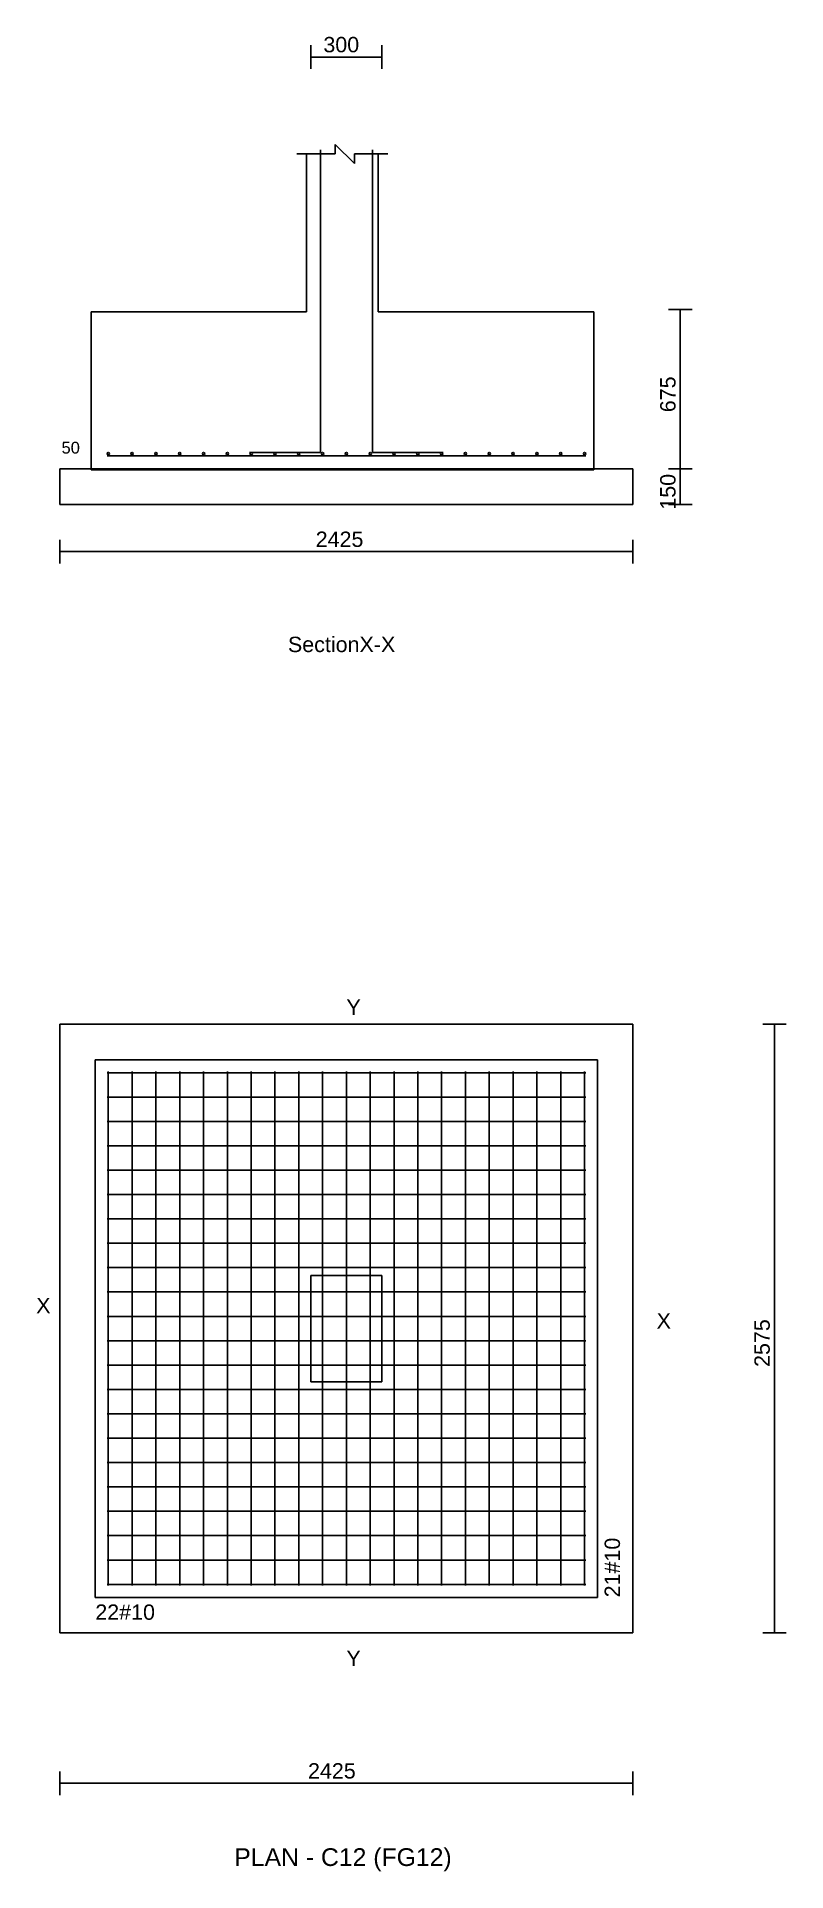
# Model space of a CAD drawing. Extents: x 0 to 27, y -1 to 285.
# Drawn here: x 22.38 to 25.55, y 29.97 to 37.73 of the extents above; entities that cross this region are included whole.
import ezdxf
from ezdxf.enums import TextEntityAlignment as Align

# ---------------------------------------------------------------- set-up
doc = ezdxf.new("R2010")
doc.units = 0
for name, color, linetype in [('Bottom_Cover', 7, 'CONTINUOUS'), ('Column_Bars', 4, 'CONTINUOUS'), ('Column_Dimension', 7, 'CONTINUOUS'), ('Columns', 4, 'CONTINUOUS'), ('dim_all', 7, 'CONTINUOUS'), ('Footing_Plan', 7, 'CONTINUOUS'), ('PCC', 2, 'CONTINUOUS'), ('PCC_Depth', 7, 'CONTINUOUS'), ('Pcc_Plan', 2, 'CONTINUOUS'), ('Plan', 7, 'CONTINUOUS'), ('Plan_Rf_Xdir', 1, 'CONTINUOUS'), ('Plan_Rf_Ydir', 3, 'CONTINUOUS'), ('Section', 2, 'CONTINUOUS'), ('SectionName', 3, 'CONTINUOUS'), ('Sectn_Rf_Xdir', 1, 'CONTINUOUS'), ('Sectn_Rf_Ydir', 3, 'CONTINUOUS'), ('Total_Depth', 7, 'CONTINUOUS'), ('X_Dimension', 7, 'CONTINUOUS')]:
    doc.layers.add(name, color=color, linetype=linetype)
doc.styles.add('STRUDS_Arial', font='ARIAL.TTF', dxfattribs={"height": 0.04})

msp = doc.modelspace()

# ---------------------------------------------------------------- texts
at = {"layer": 'Bottom_Cover', "style": 'STRUDS_Arial'}
msp.add_text('50', height=0.05, dxfattribs=at).set_placement((22.4821, 35.965))
at = {"layer": 'Column_Dimension', "style": 'STRUDS_Arial'}
msp.add_text('300', height=0.065, dxfattribs=at).set_placement((23.59, 37.6631))
at = {"layer": 'dim_all', "style": 'STRUDS_Arial'}
msp.add_text('2575 ', height=0.065, rotation=90, dxfattribs=at).set_placement((25.4787, 32.1))
msp.add_text('2425 ', height=0.065, dxfattribs=at).set_placement((23.525, 30.3584))
at = {"layer": 'PCC_Depth', "style": 'STRUDS_Arial'}
msp.add_text('150', height=0.065, rotation=90, dxfattribs=at).set_placement((25.08, 35.7275))
at = {"layer": 'Plan', "style": 'STRUDS_Arial'}
msp.add_text('PLAN - C12 (FG12) ', height=0.075, dxfattribs=at).set_placement((23.6875, 29.9884), align=Align.CENTER)
at = {"layer": 'Plan_Rf_Xdir', "style": 'STRUDS_Arial'}
msp.add_text('22#10', height=0.065, dxfattribs=at).set_placement((22.625, 31.03))
at = {"layer": 'Plan_Rf_Ydir', "style": 'STRUDS_Arial'}
msp.add_text('21#10', height=0.065, rotation=90, dxfattribs=at).set_placement((24.845, 31.125))
at = {"layer": 'Section', "style": 'STRUDS_Arial'}
msp.add_text('SectionX-X', height=0.065, dxfattribs=at).set_placement((23.44, 35.125))
at = {"layer": 'SectionName', "style": 'STRUDS_Arial'}
for s, p in [('Y', (23.6875, 33.59)), ('X', (22.375, 32.3275)), ('X', (25, 32.2625)), ('Y', (23.6875, 30.835))]:
    msp.add_text(s, height=0.065, dxfattribs=at).set_placement(p)
at = {"layer": 'Total_Depth', "style": 'STRUDS_Arial'}
msp.add_text('675', height=0.065, rotation=90, dxfattribs=at).set_placement((25.08, 36.14))
at = {"layer": 'X_Dimension', "style": 'STRUDS_Arial'}
msp.add_text('2425', height=0.065, dxfattribs=at).set_placement((23.5575, 35.57))

# ---------------------------------------------------------------- linework, layer by layer
at = {"layer": 'Column_Bars'}
for p, q in [((23.5775, 37.25), (23.5775, 35.97)), ((23.7975, 37.25), (23.7975, 35.97)), ((23.5775, 35.97), (23.2775, 35.97)), ((23.7975, 35.97), (24.0975, 35.97))]:
    msp.add_line(p, q, dxfattribs=at)
at = {"layer": 'Columns'}
for p, q in [((23.5375, 32.0375), (23.5375, 32.4875)), ((23.5375, 32.4875), (23.8375, 32.4875)), ((23.8375, 32.4875), (23.8375, 32.0375)), ((23.8375, 32.0375), (23.5375, 32.0375))]:
    msp.add_line(p, q, dxfattribs=at)
at = {"layer": 'dim_all'}
for p, q in [((23.5375, 37.6931), (23.5375, 37.5931)), ((23.8375, 37.6931), (23.8375, 37.5931)), ((23.5375, 37.6431), (23.8375, 37.6431)), ((25.05, 36.575), (25.15, 36.575)), ((25.1, 35.9), (25.1, 36.575)), ((25.05, 35.9), (25.15, 35.9)), ((25.05, 35.9), (25.15, 35.9)), ((25.1, 35.75), (25.1, 35.9)), ((25.05, 35.75), (25.15, 35.75)), ((22.475, 35.6), (22.475, 35.5)), ((24.9, 35.6), (24.9, 35.5)), ((22.475, 35.55), (24.9, 35.55)), ((25.4487, 33.55), (25.5487, 33.55)), ((25.4987, 30.975), (25.4987, 33.55)), ((25.4487, 30.975), (25.5487, 30.975)), ((22.475, 30.3884), (22.475, 30.2884)), ((24.9, 30.3884), (24.9, 30.2884)), ((22.475, 30.3384), (24.9, 30.3384))]:
    msp.add_line(p, q, dxfattribs=at)
at = {"layer": 'Footing_Plan'}
for p, q in [((22.625, 31.125), (22.625, 33.4)), ((22.625, 33.4), (24.75, 33.4)), ((24.75, 33.4), (24.75, 31.125)), ((24.75, 31.125), (22.625, 31.125))]:
    msp.add_line(p, q, dxfattribs=at)
at = {"layer": 'PCC'}
for p, q in [((22.475, 35.75), (22.475, 35.9)), ((22.475, 35.9), (24.9, 35.9)), ((22.475, 35.75), (22.475, 35.9)), ((22.475, 35.9), (24.9, 35.9)), ((24.9, 35.9), (24.9, 35.75)), ((24.9, 35.9), (24.9, 35.75)), ((24.9, 35.75), (22.475, 35.75)), ((24.9, 35.75), (22.475, 35.75))]:
    msp.add_line(p, q, dxfattribs=at)
at = {"layer": 'Pcc_Plan'}
for p, q in [((22.475, 30.975), (22.475, 33.55)), ((22.475, 33.55), (24.9, 33.55)), ((24.9, 33.55), (24.9, 30.975)), ((24.9, 30.975), (22.475, 30.975))]:
    msp.add_line(p, q, dxfattribs=at)
at = {"layer": 'Plan_Rf_Xdir'}
for p, q in [((22.675, 33.345), (24.7, 33.345)), ((22.675, 33.2419), (24.7, 33.2419)), ((22.675, 33.1388), (24.7, 33.1388)), ((22.675, 33.0357), (24.7, 33.0357)), ((22.675, 32.9326), (24.7, 32.9326)), ((22.675, 32.8295), (24.7, 32.8295)), ((22.675, 32.7264), (24.7, 32.7264)), ((22.675, 32.6233), (24.7, 32.6233)), ((22.675, 32.5202), (24.7, 32.5202)), ((22.675, 32.4172), (24.7, 32.4172)), ((22.675, 32.3141), (24.7, 32.3141)), ((22.675, 32.211), (24.7, 32.211)), ((22.675, 32.1079), (24.7, 32.1079)), ((22.675, 32.0048), (24.7, 32.0048)), ((22.675, 31.9017), (24.7, 31.9017)), ((22.675, 31.7986), (24.7, 31.7986)), ((22.675, 31.6955), (24.7, 31.6955)), ((22.675, 31.5924), (24.7, 31.5924)), ((22.675, 31.4893), (24.7, 31.4893)), ((22.675, 31.3862), (24.7, 31.3862)), ((22.675, 31.2831), (24.7, 31.2831)), ((22.675, 31.18), (24.7, 31.18))]:
    msp.add_line(p, q, dxfattribs=at)
at = {"layer": 'Plan_Rf_Ydir'}
for p, q in [((22.68, 33.35), (22.68, 31.175)), ((22.7808, 33.35), (22.7808, 31.175)), ((22.8815, 33.35), (22.8815, 31.175)), ((22.9823, 33.35), (22.9823, 31.175)), ((23.083, 33.35), (23.083, 31.175)), ((23.1838, 33.35), (23.1838, 31.175)), ((23.2845, 33.35), (23.2845, 31.175)), ((23.3853, 33.35), (23.3853, 31.175)), ((23.486, 33.35), (23.486, 31.175)), ((23.5868, 33.35), (23.5868, 31.175)), ((23.6875, 33.35), (23.6875, 31.175)), ((23.7882, 33.35), (23.7882, 31.175)), ((23.889, 33.35), (23.889, 31.175)), ((23.9897, 33.35), (23.9897, 31.175)), ((24.0905, 33.35), (24.0905, 31.175)), ((24.1912, 33.35), (24.1912, 31.175)), ((24.292, 33.35), (24.292, 31.175)), ((24.3927, 33.35), (24.3927, 31.175)), ((24.4935, 33.35), (24.4935, 31.175)), ((24.5942, 33.35), (24.5942, 31.175)), ((24.695, 33.35), (24.695, 31.175))]:
    msp.add_line(p, q, dxfattribs=at)
at = {"layer": 'Section'}
for p, q in [((23.7212, 37.1923), (23.6402, 37.2733)), ((23.6402, 37.2733), (23.6402, 37.2328)), ((23.5187, 37.2328), (23.4781, 37.2328)), ((23.4781, 37.2328), (23.5187, 37.2328)), ((23.6402, 37.2328), (23.5187, 37.2328)), ((23.5187, 37.2328), (23.5187, 36.5643)), ((23.8225, 37.2328), (23.7212, 37.2328)), ((23.7212, 37.2328), (23.7212, 37.1923)), ((23.8225, 36.5643), (23.8225, 37.2328)), ((23.8225, 37.2328), (23.863, 37.2328)), ((23.863, 37.2328), (23.8225, 37.2328)), ((23.5187, 36.5643), (22.6071, 36.5643)), ((22.6071, 35.8958), (22.6071, 36.5643)), ((23.5187, 36.5643), (23.5187, 36.5643)), ((23.5187, 36.5643), (23.5187, 36.5643)), ((23.5187, 36.5643), (23.5187, 36.5643)), ((24.7341, 36.5643), (23.8225, 36.5643)), ((23.8225, 36.5643), (23.8225, 36.5643)), ((23.8225, 36.5643), (23.8225, 36.5643)), ((23.8225, 36.5643), (23.8225, 36.5643)), ((24.7341, 35.8958), (24.7341, 36.5643)), ((22.6071, 35.8958), (24.7341, 35.8958))]:
    msp.add_line(p, q, dxfattribs=at)
at = {"layer": 'Sectn_Rf_Xdir'}
msp.add_line((22.675, 35.955), (24.7, 35.955), dxfattribs=at)
at = {"layer": 'Sectn_Rf_Ydir'}
for centre in [(22.68, 35.965), (22.7808, 35.965), (22.8815, 35.965), (22.9823, 35.965), (23.083, 35.965), (23.1838, 35.965), (23.2845, 35.965), (23.3853, 35.965), (23.486, 35.965), (23.5868, 35.965), (23.6875, 35.965), (23.7882, 35.965), (23.889, 35.965), (23.9897, 35.965), (24.0905, 35.965), (24.1912, 35.965), (24.292, 35.965), (24.3927, 35.965), (24.4935, 35.965), (24.5942, 35.965), (24.695, 35.965)]:
    msp.add_circle(centre, 0.005, dxfattribs=at)

msp.set_redraw_order([(e.dxf.handle, doc.entitydb.next_handle()) for e in msp.query("TEXT MTEXT ATTDEF DIMENSION ARC_DIMENSION")])  # texts and dimensions are drawn at this point

doc.saveas('drawing.dxf')
